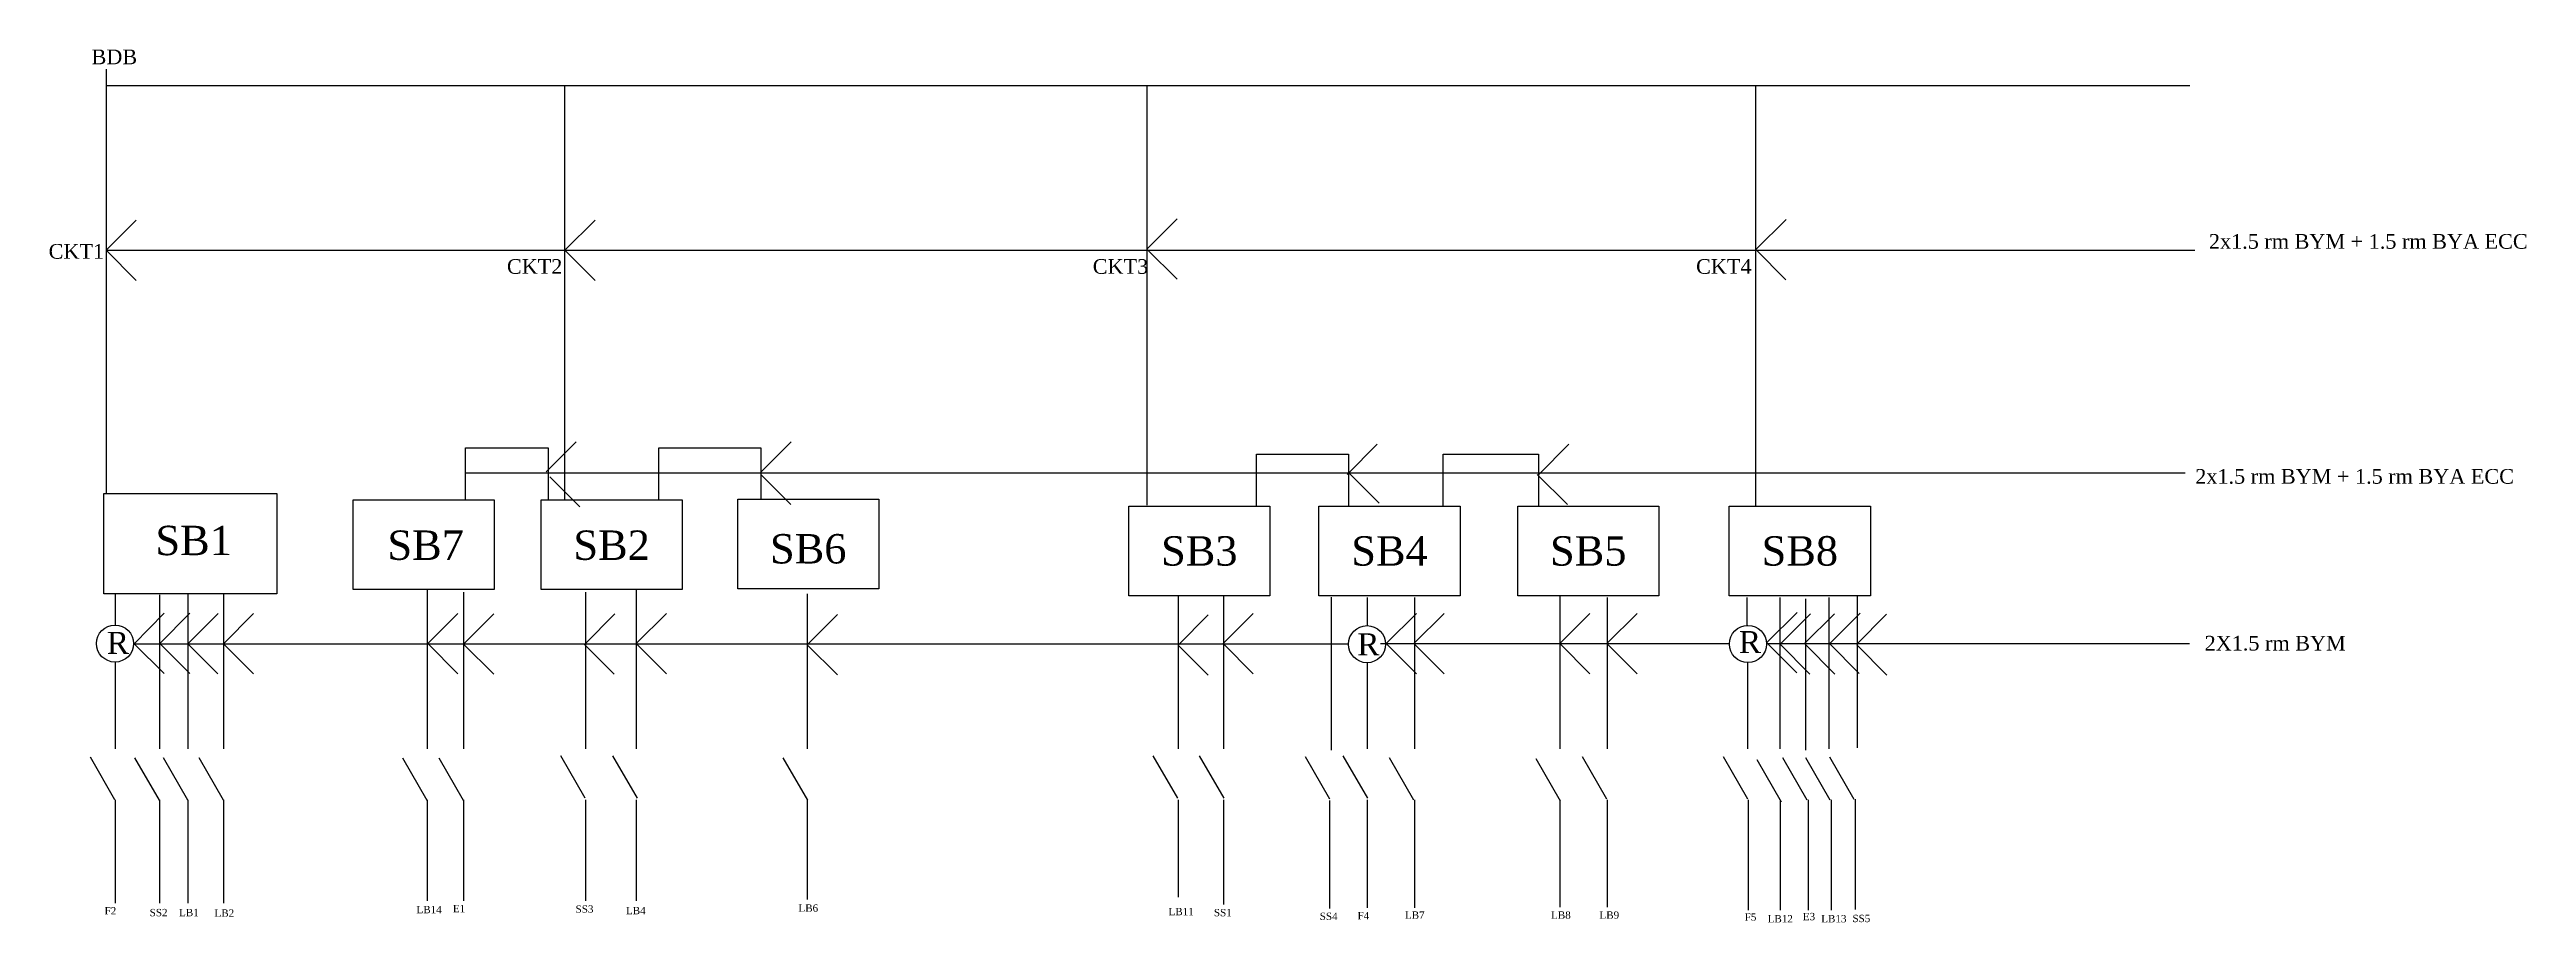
# Model space of a CAD drawing. Header units: inches. Extents: x -2152 to 9073, y -5017 to 214.
# Drawn here: x 328 to 2352, y -1754 to -1041 of the extents above; entities that cross this region are included whole.
import ezdxf

# ---------------------------------------------------------------- set-up
doc = ezdxf.new("R2010")
doc.units = ezdxf.units.IN
doc.header["$LTSCALE"] = 15
doc.header["$MEASUREMENT"] = 0
doc.styles.get("Standard").update_dxf_attribs({"font": 'times.ttf'})

msp = doc.modelspace()

# ---------------------------------------------------------------- texts
for s, insert, char_height, width, attachment_point in [('BDB', (362.10276, -1041.18213), 12, 47.1540693, 1), ('2x1.5 rm BYM + 1.5 rm BYA ECC', (2092.2317, -1191.93593), 12, 276.1744954, 1), ('CKT1', (327.03368, -1200.08263), 12, 48.582976, 1), ('CKT2', (701.50567, -1212.41436), 12, 48.582976, 1), ('CKT3', (1180.19094, -1212.41436), 12, 48.582976, 1), ('CKT4', (1673.1653, -1212.41436), 12, 48.582976, 1), ('2x1.5 rm BYM + 1.5 rm BYA ECC', (2081.05591, -1383.93548), 12, 276.1744954, 1), ('\\PSB1', (414.29774, -1390.27286), 24, 275.4407156, 1), ('SB7', (635.106, -1446.30606), 24, 111.8128675, 5), ('SB2', (787.05327, -1446.30606), 24, 115.248998, 5), ('SB6', (947.70338, -1449.25508), 24, 115.248998, 5), ('SB3', (1267.2574, -1451.00013), 24, 115.248998, 5), ('SB4', (1422.66892, -1451.00013), 24, 115.248998, 5), ('SB5', (1585.06523, -1451.00013), 24, 115.248998, 5), ('SB8', (1757.93872, -1451.00013), 24, 115.248998, 5), ('R', (374.58247, -1516.97478), 18, 16.478243, 1), ('R', (1708.18012, -1516.30858), 18, 16.478243, 1), ('R', (1396.36629, -1518.14906), 18, 16.478243, 1), ('2X1.5 rm BYM', (2088.73058, -1520.21847), 12, 276.1744954, 1), ('E1', (657.35771, -1740.06078), 6, 21.3371613, 1), ('SS3', (757.60969, -1740.46804), 6, 21.3371613, 1), ('LB6', (939.7168, -1739.67569), 6, 21.3371613, 1), ('F2', (372.74734, -1741.86755), 6, 30.8402541, 1), ('SS2', (409.58046, -1743.31887), 6, 21.3371613, 1), ('LB1', (433.62464, -1743.31887), 6, 21.3371613, 1), ('LB2', (462.55915, -1743.72613), 6, 21.3371613, 1), ('LB14', (627.60814, -1740.8753), 6, 21.3371613, 1), ('LB4', (798.77006, -1741.68983), 6, 21.3371613, 1), ('LB11', (1242.10285, -1742.52652), 6, 21.3371613, 1), ('SS1', (1279.18793, -1743.34104), 6, 21.3371613, 1), ('SS4', (1365.66039, -1746.38358), 6, 21.3371613, 1), ('F4', (1396.5561, -1745.78461), 6, 21.3371613, 1), ('LB7', (1435.2713, -1745.37735), 6, 21.3371613, 1), ('LB8', (1554.67712, -1745.37735), 6, 21.3371613, 1), ('LB9', (1594.20737, -1745.37735), 6, 21.3371613, 1), ('F5', (1712.86479, -1746.94926), 6, 21.3371613, 1), ('LB12', (1731.63083, -1748.37099), 6, 21.3371613, 1), ('  E3', (1755.82127, -1746.58069), 6, 21.3371613, 1), ('LB13', (1775.42992, -1748.31843), 6, 21.3371613, 1), ('SS5', (1800.91692, -1748.14582), 6, 21.3371613, 1)]:
    msp.add_mtext(s, dxfattribs=dict(insert=insert, char_height=char_height, width=width, attachment_point=attachment_point))

# ---------------------------------------------------------------- linework, layer by layer
for p, q in [((373.95563, -1057.18213), (373.95563, -1403.8837)), ((374.21304, -1182.98964), (374.21304, -1057.84703)), ((374.21304, -1070.66652), (2076.66154, -1070.66652)), ((748.89787, -1408.93621), (748.89787, -1070.66652)), ((1224.48081, -1070.66652), (1224.48081, -1413.37318)), ((1722.01552, -1413.85578), (1722.01552, -1070.66652)), ((398.59414, -1180.49964), (373.95563, -1205.13815)), ((773.53637, -1180.49964), (748.89787, -1205.13815)), ((1249.11932, -1179.5188), (1224.48081, -1204.15731)), ((1746.65403, -1180.0014), (1722.01552, -1204.63991)), ((373.95563, -1205.13815), (2080.63659, -1205.13815)), ((373.95563, -1205.13815), (398.578, -1229.76051)), ((748.89787, -1205.13815), (773.52023, -1229.76051)), ((1224.48081, -1204.15731), (1249.10318, -1228.77968)), ((1722.01552, -1204.63991), (1746.63789, -1229.26228)), ((667.53101, -1409.06318), (667.53101, -1366.53077)), ((667.53101, -1366.58644), (735.31414, -1366.58644)), ((758.19009, -1361.7149), (733.55158, -1386.35341)), ((735.31414, -1366.58644), (735.31414, -1409.11886)), ((825.72681, -1409.06318), (825.72681, -1366.53077)), ((825.72681, -1366.53077), (908.91973, -1366.58644)), ((908.91973, -1366.58644), (908.91973, -1409.11886)), ((933.83442, -1361.69847), (909.19591, -1386.33698)), ((1313.96649, -1414.35402), (1313.96649, -1371.8216)), ((1313.96649, -1371.8216), (1389.12386, -1371.8216)), ((1412.63183, -1363.66784), (1387.99332, -1388.30635)), ((1389.12386, -1371.8216), (1389.12386, -1414.35402)), ((1466.42399, -1414.35402), (1466.42399, -1371.8216)), ((1466.42399, -1371.8216), (1544.53538, -1371.8216)), ((1544.53538, -1371.8216), (1544.53538, -1414.35402)), ((1569.27544, -1363.66784), (1544.63693, -1388.30635)), ((667.80717, -1387.09772), (2072.69333, -1387.09772)), ((736.50712, -1390.28695), (761.12949, -1414.90932)), ((908.9136, -1388.31758), (933.53597, -1412.93995)), ((1389.68138, -1387.33289), (1414.30374, -1411.95526)), ((1543.36943, -1388.31758), (1567.9918, -1412.93995)), ((381.30105, -1485.9012), (381.30105, -1511.25122)), ((417.49344, -1486.60869), (417.49344, -1612.57963)), ((440.7871, -1485.96207), (440.7871, -1612.57963)), ((469.90416, -1485.96207), (469.90416, -1612.57963)), ((636.33192, -1482.99714), (636.33192, -1612.57963)), ((666.0447, -1484.4818), (666.0447, -1612.57963)), ((765.58252, -1484.4818), (765.58252, -1511.32131)), ((807.18041, -1482.99714), (807.18041, -1612.57963)), ((946.83048, -1485.96646), (946.83048, -1612.57963)), ((1249.90085, -1487.45113), (1249.90085, -1612.57963)), ((1287.04183, -1487.45113), (1287.04183, -1612.57963)), ((1374.89811, -1488.50809), (1374.89811, -1613.63659)), ((1404.40731, -1488.9358), (1404.40731, -1511.90584)), ((1443.03394, -1488.9358), (1443.03394, -1612.57963)), ((1561.88506, -1487.45113), (1561.88506, -1612.57963)), ((1600.51168, -1488.9358), (1600.51168, -1612.57963)), ((1714.71052, -1488.9358), (1714.71052, -1511.70744)), ((1741.59787, -1488.9358), (1741.59787, -1612.57963)), ((1762.49787, -1490.04152), (1762.49787, -1613.68535)), ((1781.67332, -1488.9358), (1781.67332, -1612.57963)), ((1804.90511, -1487.96768), (1804.90511, -1611.61151)), ((421.45291, -1501.7624), (396.81441, -1526.86369)), ((442.43067, -1501.7624), (417.79217, -1526.4009)), ((465.43598, -1501.98835), (440.79747, -1526.62685)), ((494.52137, -1502.09291), (469.88286, -1526.73141)), ((661.52995, -1501.91831), (636.89145, -1526.55681)), ((690.72035, -1502.3603), (666.08184, -1526.9988)), ((789.73305, -1502.3603), (765.09454, -1526.9988)), ((765.58252, -1508.12451), (765.58252, -1612.57963)), ((831.80733, -1501.91831), (807.16882, -1526.55681)), ((971.56746, -1502.80228), (946.92895, -1527.44079)), ((1274.62869, -1503.10332), (1249.99018, -1527.74183)), ((1311.31787, -1501.88114), (1286.67936, -1526.51965)), ((1444.62184, -1501.88114), (1419.98334, -1526.51965)), ((1467.24684, -1501.88114), (1442.60833, -1526.51965)), ((1586.48665, -1501.88114), (1561.84814, -1526.51965)), ((1625.01028, -1501.88114), (1600.37177, -1526.51965)), ((1755.76448, -1501.11809), (1731.12598, -1525.75659)), ((1766.6952, -1502.1587), (1742.0567, -1526.79721)), ((1786.24865, -1502.1587), (1761.61014, -1526.79721)), ((1807.26788, -1501.63839), (1782.62937, -1526.2769)), ((1828.80609, -1502.56958), (1804.16759, -1527.20809)), ((396.43336, -1526.73677), (491.50889, -1526.73677)), ((396.81441, -1526.86369), (421.43678, -1551.02327)), ((417.79217, -1526.4009), (442.41454, -1551.02327)), ((440.79747, -1526.62685), (465.41984, -1551.24922)), ((469.88286, -1526.73141), (494.50523, -1551.35378)), ((491.76886, -1526.73677), (750.07285, -1526.73677)), ((636.89145, -1526.55681), (661.51381, -1551.17918)), ((666.08184, -1526.9988), (690.70421, -1551.62117)), ((748.36363, -1526.73677), (1389.1949, -1526.73677)), ((764.53301, -1526.9988), (789.15537, -1551.62117)), ((807.16882, -1526.55681), (831.79119, -1551.17918)), ((946.92895, -1527.44079), (971.55132, -1552.06316)), ((1249.99018, -1527.74183), (1274.61255, -1552.36419)), ((1286.67936, -1526.51965), (1311.30173, -1551.14202)), ((1415.32952, -1526.59388), (1700.70057, -1526.59388)), ((1419.98334, -1526.51965), (1444.60571, -1551.14202)), ((1442.60833, -1526.51965), (1467.2307, -1551.14202)), ((1561.84814, -1526.51965), (1586.47051, -1551.14202)), ((1600.37177, -1526.51965), (1624.99414, -1551.14202)), ((1730.72191, -1526.59388), (2076.49078, -1526.59388)), ((1730.84815, -1525.75659), (1755.47051, -1550.37896)), ((1741.48395, -1526.79721), (1766.10632, -1551.41958)), ((1761.98695, -1526.79721), (1786.60932, -1551.41958)), ((1781.89992, -1526.2769), (1806.52229, -1550.89927)), ((1804.53635, -1527.64874), (1829.15872, -1552.27111)), ((381.30105, -1541.60351), (381.30105, -1612.57963)), ((1404.40731, -1542.19236), (1404.40731, -1612.57963)), ((1715.1038, -1541.96457), (1715.1038, -1612.57963)), ((765.49471, -1652.9874), (745.49642, -1618.34936)), ((808.12057, -1652.9874), (788.12228, -1618.34936)), ((1249.66008, -1652.9874), (1229.66179, -1618.34936)), ((1287.46036, -1652.9874), (1267.46208, -1618.34936)), ((1373.98681, -1653.58637), (1353.98853, -1618.94833)), ((1404.88252, -1652.9874), (1384.88424, -1618.34936)), ((381.22268, -1654.12643), (361.22439, -1619.48839)), ((417.56593, -1654.52741), (397.56765, -1619.88937)), ((440.87032, -1654.52741), (420.87204, -1619.88937)), ((470.00083, -1654.52741), (450.00255, -1619.88937)), ((636.42467, -1654.78055), (616.42639, -1620.14251)), ((666.06178, -1654.78055), (646.0635, -1620.14251)), ((947.25779, -1654.59487), (927.25951, -1619.95682)), ((1442.68281, -1654.59487), (1422.68453, -1619.95682)), ((1562.51777, -1655.3986), (1542.51948, -1620.76056)), ((1600.31804, -1653.79114), (1580.31976, -1619.15309)), ((1715.60061, -1653.79114), (1695.60233, -1619.15309)), ((1742.99634, -1656.20234), (1722.99806, -1621.56429)), ((1764.01557, -1654.59487), (1744.01729, -1619.95682)), ((1782.82226, -1654.59487), (1762.82397, -1619.95682)), ((1802.40912, -1654.05368), (1782.41084, -1619.41564)), ((381.30105, -1654.25646), (381.30105, -1738.70731)), ((417.49344, -1654.25646), (417.49344, -1738.70731)), ((440.7871, -1654.25646), (440.7871, -1738.70731)), ((469.90416, -1654.25646), (469.90416, -1738.70731)), ((636.33192, -1654.25646), (636.33192, -1736.62861)), ((666.0447, -1654.25646), (666.0447, -1736.62861)), ((765.58252, -1654.25646), (765.58252, -1736.62861)), ((807.18041, -1654.25646), (807.18041, -1736.62861)), ((946.83048, -1654.25646), (946.83048, -1735.6432)), ((1249.90085, -1654.25646), (1249.90085, -1733.67239)), ((1287.04183, -1654.25646), (1287.04183, -1739.64735)), ((1373.5116, -1654.85542), (1373.5116, -1743.10386)), ((1404.40731, -1654.25646), (1404.40731, -1742.50489)), ((1443.03394, -1654.25646), (1443.03394, -1742.50489)), ((1561.88506, -1654.25646), (1561.88506, -1741.79051)), ((1600.51168, -1654.25646), (1600.51168, -1741.79051)), ((1715.70396, -1654.25646), (1715.70396, -1744.44373)), ((1741.8474, -1654.25646), (1741.8474, -1744.44373)), ((1764.71043, -1654.25646), (1764.71043, -1744.44373)), ((1783.5171, -1654.25646), (1783.5171, -1744.44373)), ((1803.10396, -1653.71527), (1803.10396, -1743.90254))]:
    msp.add_line(p, q)
for points in [[(372.17225, -1403.8837), (513.61419, -1403.8837), (513.61419, -1485.9012), (372.17225, -1485.9012)], [(575.76344, -1409.11886), (691.01244, -1409.11886), (691.01244, -1482.41109), (575.76344, -1482.41109)], [(729.42877, -1409.11886), (844.67777, -1409.11886), (844.67777, -1482.41109), (729.42877, -1482.41109)], [(890.07888, -1408.59647), (1005.32788, -1408.59647), (1005.32788, -1481.8887), (890.07888, -1481.8887)], [(1209.6329, -1414.35402), (1324.8819, -1414.35402), (1324.8819, -1487.64625), (1209.6329, -1487.64625)], [(1365.04442, -1414.35402), (1480.29341, -1414.35402), (1480.29341, -1487.64625), (1365.04442, -1487.64625)], [(1527.44073, -1414.35402), (1642.68972, -1414.35402), (1642.68972, -1487.64625), (1527.44073, -1487.64625)], [(1700.31422, -1414.35402), (1815.56322, -1414.35402), (1815.56322, -1487.64625), (1700.31422, -1487.64625)]]:
    msp.add_lwpolyline(points, close=True)
for centre in [(381.29113, -1526.54619), (1404.33511, -1527.0491), (1715.56829, -1526.89183)]:
    msp.add_circle(centre, 15.14343)

msp.set_redraw_order([(e.dxf.handle, doc.entitydb.next_handle()) for e in msp.query("TEXT MTEXT ATTDEF DIMENSION ARC_DIMENSION")])  # texts and dimensions are drawn at this point

doc.saveas('drawing.dxf')
